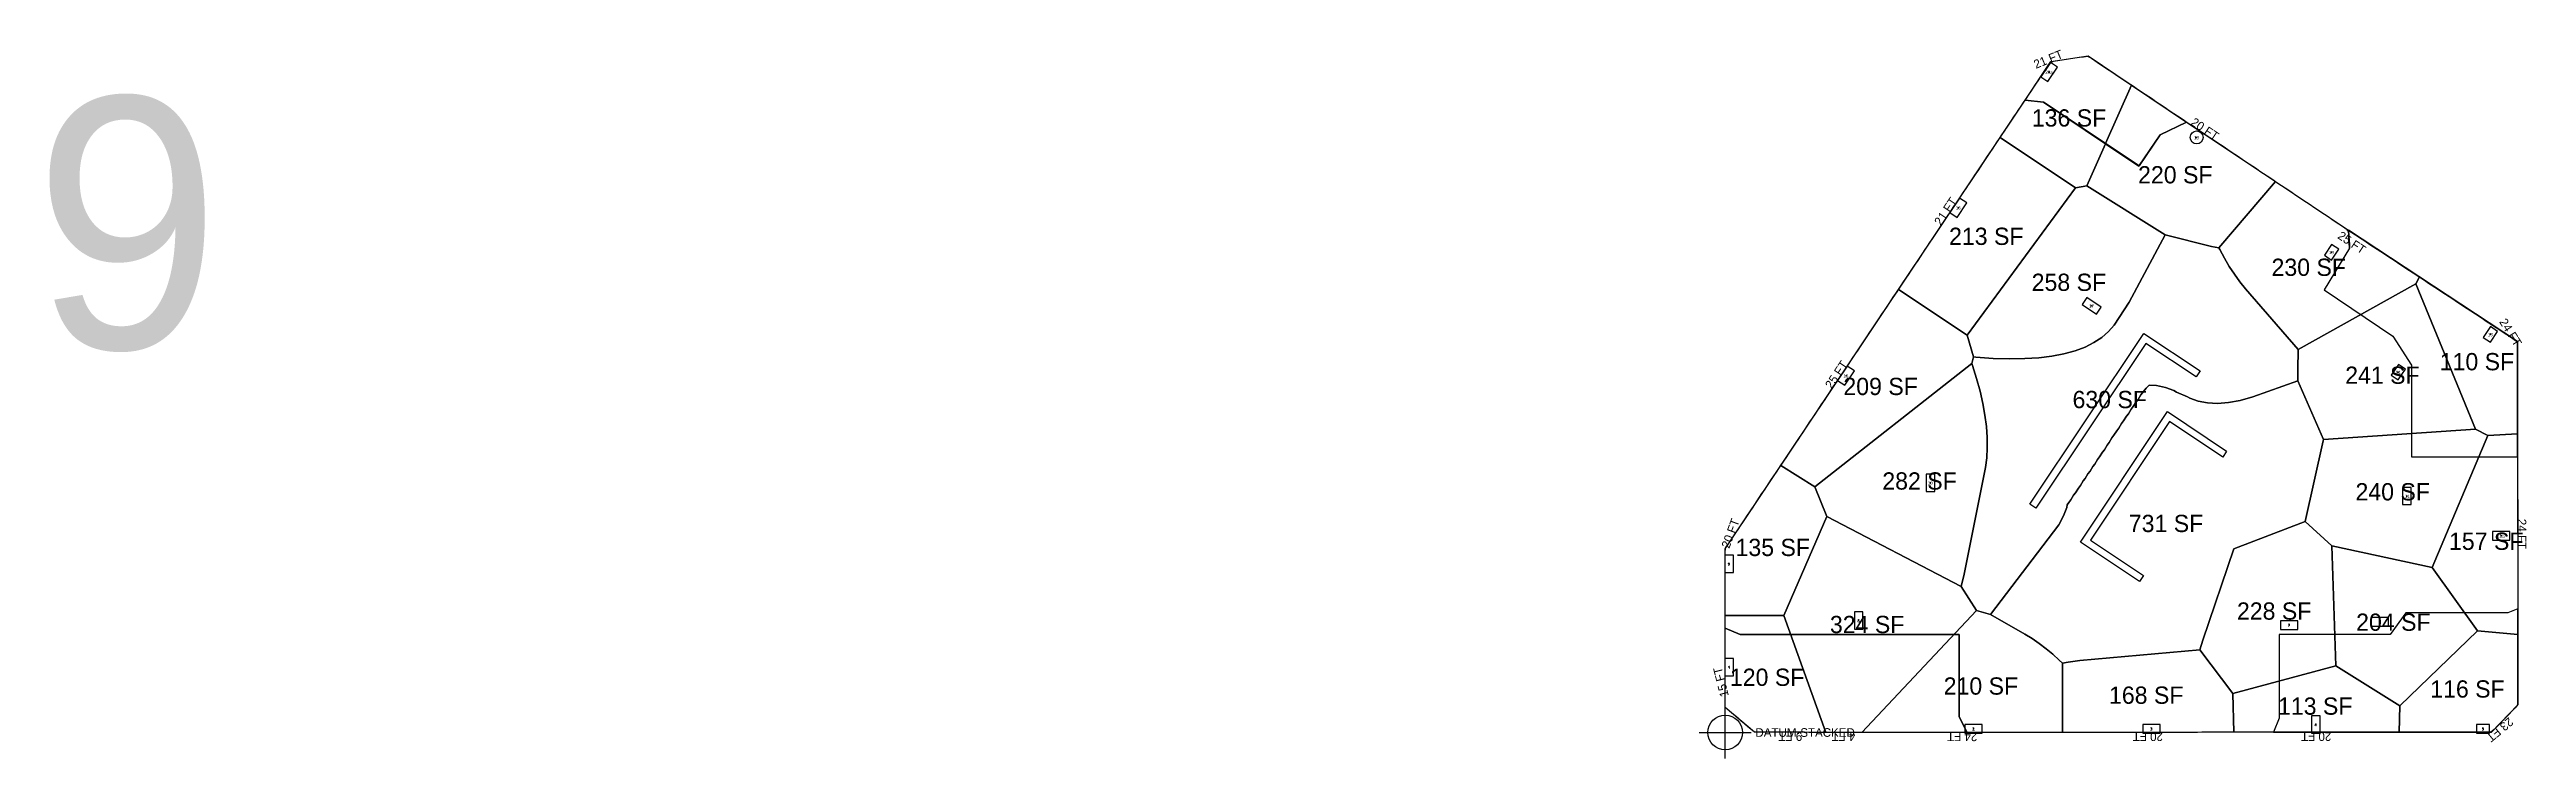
# Model space of a CAD drawing. Header units: metres. Extents: x 12833 to 16306, y 7445 to 23389.
# Drawn here: x 12844 to 16287, y 16451 to 17436 of the extents above; entities that cross this region are included whole.
import ezdxf
from ezdxf.enums import TextEntityAlignment as Align

# ---------------------------------------------------------------- set-up
doc = ezdxf.new("R2010")
doc.units = ezdxf.units.M
for name, color, linetype in [('BOUNDARY', 5, 'Continuous'), ('COLS', 92, 'Continuous'), ('FLOOR NUMBER', 1, 'Continuous'), ('FLOOR_4_AREA_LABELS', 3, 'Continuous'), ('FLOOR_4_BOUNDARY', 5, 'Continuous'), ('FLOOR_4_COLUMNS', 7, 'Continuous'), ('FLOOR_4_DATUM', 4, 'Continuous'), ('FLOOR_4_FASCADE_COLUMNS', 30, 'Continuous'), ('FLOOR_4_LARGE_TRIBUTARY', 6, 'Continuous'), ('FLOOR_4_TRIBUTARY_COL_0', 2, 'Continuous'), ('FLOOR_4_TRIBUTARY_COL_1', 2, 'Continuous'), ('FLOOR_4_TRIBUTARY_COL_10', 2, 'Continuous'), ('FLOOR_4_TRIBUTARY_COL_11', 2, 'Continuous'), ('FLOOR_4_TRIBUTARY_COL_12', 2, 'Continuous'), ('FLOOR_4_TRIBUTARY_COL_13', 2, 'Continuous'), ('FLOOR_4_TRIBUTARY_COL_14', 2, 'Continuous'), ('FLOOR_4_TRIBUTARY_COL_15', 2, 'Continuous'), ('FLOOR_4_TRIBUTARY_COL_16', 2, 'Continuous'), ('FLOOR_4_TRIBUTARY_COL_17', 2, 'Continuous'), ('FLOOR_4_TRIBUTARY_COL_18', 2, 'Continuous'), ('FLOOR_4_TRIBUTARY_COL_19', 2, 'Continuous'), ('FLOOR_4_TRIBUTARY_COL_2', 2, 'Continuous'), ('FLOOR_4_TRIBUTARY_COL_3', 2, 'Continuous'), ('FLOOR_4_TRIBUTARY_COL_4', 2, 'Continuous'), ('FLOOR_4_TRIBUTARY_COL_5', 2, 'Continuous'), ('FLOOR_4_TRIBUTARY_COL_6', 2, 'Continuous'), ('FLOOR_4_TRIBUTARY_COL_7', 2, 'Continuous'), ('FLOOR_4_TRIBUTARY_COL_8', 2, 'Continuous'), ('FLOOR_4_TRIBUTARY_COL_9', 2, 'Continuous'), ('FLOOR_4_WALL_TRIBUTARY_14', 1, 'Continuous'), ('FLOOR_4_WALL_TRIBUTARY_15', 1, 'Continuous'), ('WALL', 4, 'Continuous')]:
    doc.layers.add(name, color=color, linetype=linetype)
doc.layers.add('COLUMN NUMBER', color=6, linetype='Continuous', lineweight=9)

msp = doc.modelspace()

# ---------------------------------------------------------------- texts
at = {"layer": 'COLUMN NUMBER', "char_height": 4.5, "attachment_point": 1}
for s, insert, width in [('20a', (15618.3, 17406.7), 12.877), ('19', (15825, 17315.8), 8.787), ('16', (15493.8, 17218), 8.787), ('18', (16012.5, 17156.2), 8.787), ('17', (15679.1, 17081.8), 8.787), ('13', (16233.4, 17042.2), 8.787), ('15', (15337.7, 16984.7), 8.787), ('14', (16105.3, 16989.6), 8.787), ('10', (15454.9, 16835.8), 8.787), ('11', (16118, 16817.5), 8.787), ('12a', (16246.4, 16762.2), 12.877), ('\\fSegoe UI|b1|i0|c0|p34|;9', (15176.8, 16723.1), 4.393), ('\\fSegoe UI|b1|i0|c0|p34|;8', (15357, 16644.5), 4.393), ('\\fSegoe UI|b1|i0|c0|p34|;7', (15955.4, 16638.2), 4.393), ('\\fSegoe UI|b1|i0|c0|p34|;6', (16081.4, 16642.5), 4.393), ('\\fSegoe UI|b1|i0|c0|p34|;1', (15176.9, 16579.7), 4.393), ('\\fSegoe UI|b1|i0|c0|p34|;2', (15516.7, 16494.2), 4.393), ('\\fSegoe UI|b1|i0|c0|p34|;3', (15764, 16494.2), 4.393), ('\\fSegoe UI|b1|i0|c0|p34|;3', (15764, 16494.2), 4.393), ('\\fSegoe UI|b1|i0|c0|p34|;4', (15992.3, 16500.2), 4.393), ('\\fSegoe UI|b1|i0|c0|p34|;5', (16224.8, 16494.2), 4.393)]:
    msp.add_mtext(s, dxfattribs=dict(at, insert=insert, width=width))
at = {"layer": 'FLOOR NUMBER'}
msp.add_text('9', height=349.2, dxfattribs=at).set_placement((12822.4, 17020.5))
at = {"layer": 'FLOOR_4_AREA_LABELS'}
for s, p in [('136 SF', (15651.3, 17341)), ('220 SF', (15799, 17262)), ('213 SF', (15536.3, 17176.5)), ('230 SF', (15984.5, 17133.5)), ('258 SF', (15651.1, 17112.6)), ('110 SF', (16218.3, 17002.3)), ('209 SF', (15389.4, 16967.9)), ('241 SF', (16086.9, 16983.5)), ('630 SF', (15707.9, 16949.7)), ('282 SF', (15443.5, 16836.5)), ('240 SF', (16101.2, 16821.5)), ('731 SF', (15786.1, 16777.5)), ('135 SF', (15239.5, 16744.2)), ('157 SF', (16231.2, 16752.8)), ('228 SF', (15936.4, 16655.8)), ('324 SF', (15370.7, 16637.1)), ('204 SF', (16102.1, 16640.3)), ('120 SF', (15231.7, 16563.8)), ('210 SF', (15528.8, 16551.6)), ('168 SF', (15758.6, 16538.9)), ('113 SF', (15993.5, 16523.7)), ('116 SF', (16205.1, 16547.5))]:
    msp.add_text(s, height=24, dxfattribs=at).set_placement(p, align=Align.MIDDLE_CENTER)
at = {"layer": 'FLOOR_4_DATUM'}
msp.add_text('DATUM·STACKED', height=12, dxfattribs=at).set_placement((15215.4, 16481))
at = {"layer": 'FLOOR_4_FASCADE_COLUMNS'}
for s, rotation, p in [('21 FT', 22.2716, (15622.4, 17422.6)), ('20 FT', -33.7777, (15840.2, 17325.6)), ('21 FT', 56.2222, (15479.7, 17211.2)), ('25 FT', -33.5771, (16044.4, 17167.8)), ('24 FT', -57.8907, (16265, 17043.1)), ('25 FT', 56.2222, (15328, 16984.3)), ('20 FT', 69.6894, (15180.6, 16763.7)), ('24 FT', -89.9204, (16280.9, 16762.9)), ('15 FT', 104.2143, (15167.5, 16557)), ('23 FT', -140.5185, (16250.3, 16490.8)), ('9 FT', 179.9246, (15264, 16481.3)), ('4 FT', 179.9246, (15337.8, 16481.2)), ('24 FT', 179.9854, (15502.8, 16481)), ('20 FT', -179.9477, (15760.9, 16481.2)), ('20 FT', -179.9871, (15994.9, 16481.3))]:
    msp.add_text(s, height=12, rotation=rotation, dxfattribs=at).set_placement(p, align=Align.MIDDLE_CENTER)

# ---------------------------------------------------------------- linework, layer by layer
at = {"layer": 'BOUNDARY'}
for points in [[(15590.2, 17365.6), (15626.1, 17419.2), (15677.7, 17427.1), (15814.8, 17335.3), (15777.8, 17317.5), (15748.7, 17274.2), (15616, 17362.9)], [(15509.5, 16487), (15498.5, 16508.8), (15498.5, 16623), (15194.3, 16623), (15194.3, 16623), (15173.4, 16632.1), (15173.4, 16742.4), (15590.2, 17365.6), (15616, 17362.9), (15748.4, 17273.9), (15777.8, 17317.5), (15814.8, 17335.3), (16039.6, 17185), (16041.3, 17159.9), (16006.1, 17101.9), (16101.6, 17037.9), (16127.2, 16997.4), (16127.2, 16870), (16261.3, 16870), (16274.7, 16870), (16275.2, 16659), (16261.3, 16653.5), (16119.3, 16653.5), (16097.5, 16623), (15943.5, 16623), (15943.5, 16507.1), (15935.5, 16487.3)], [(16039.6, 17185), (16041.3, 17159.9), (16006.1, 17101.9), (16101.6, 17037.9), (16127.2, 16997.4), (16127.1, 16870), (16274.7, 16870), (16274.7, 17030.1)], [(15173.4, 16632.1), (15194.3, 16623), (15498.5, 16623), (15498.5, 16508.8), (15509.5, 16487), (15214.2, 16487.3), (15173.4, 16521.8)], [(16275.1, 16525.3), (16275.2, 16659), (16261.3, 16653.5), (16119.3, 16653.5), (16097.5, 16623), (15943.5, 16623), (15943.5, 16507.1), (15935.5, 16487.3), (16238.7, 16487.3)]]:
    msp.add_lwpolyline(points, close=True, dxfattribs=at)
at = {"layer": 'COLS'}
for points in [[(15635.4, 17411.5), (15625.4, 17418.1), (15612, 17398.2), (15622, 17391.5)], [(15509.1, 17222.8), (15499.2, 17229.5), (15485.8, 17209.5), (15495.8, 17202.8)], [(16016.2, 17143.5), (16026.2, 17158.5), (16016.2, 17165.2), (16006.2, 17150.2)], [(15689.4, 17068.2), (15696.1, 17078.2), (15676.1, 17091.6), (15669.4, 17081.6)], [(16237.1, 17051.1), (16227.1, 17036.1), (16237, 17029.5), (16247, 17044.4)], [(15353.1, 16989.4), (15343.1, 16996.1), (15329.7, 16976.2), (15339.7, 16969.5)], [(16109, 16976.9), (16119, 16991.8), (16109.1, 16998.5), (16099, 16983.5)], [(15464.6, 16845.9), (15452.6, 16845.9), (15452.6, 16821.9), (15464.6, 16821.9)], [(16114.8, 16803.6), (16126.8, 16803.6), (16126.8, 16827.6), (16114.8, 16827.6)], [(15184.7, 16733.2), (15172.7, 16733.2), (15172.7, 16709.2), (15184.7, 16709.2)], [(16239.8, 16766.3), (16239.8, 16754.3), (16263.8, 16754.3), (16263.8, 16766.3)], [(15352.9, 16630.6), (15364.9, 16630.6), (15364.9, 16654.6), (15352.9, 16654.6)], [(15945.3, 16642.3), (15945.3, 16630.3), (15969.3, 16630.3), (15969.3, 16642.3)], [(16071.3, 16646.6), (16071.3, 16634.6), (16095.3, 16634.6), (16095.3, 16646.6)], [(15184.8, 16589.8), (15172.8, 16589.8), (15172.8, 16565.8), (15184.8, 16565.8)], [(15530.6, 16486.3), (15530.6, 16498.3), (15506.6, 16498.3), (15506.6, 16486.3)], [(15753.9, 16498.3), (15753.9, 16486.3), (15777.9, 16486.3), (15777.9, 16498.3)], [(16000.2, 16510.3), (15988.2, 16510.3), (15988.2, 16486.3), (16000.2, 16486.3)], [(16217.7, 16486.3), (16235.7, 16486.3), (16235.7, 16498.3), (16217.7, 16498.3)]]:
    msp.add_lwpolyline(points, close=True, dxfattribs=at)
msp.add_circle((15828.7, 17313.9), 9, dxfattribs=at)
at = {"layer": 'FLOOR_4_BOUNDARY'}
for points in [[(15214.2, 16487.3), (15173.4, 16521.8), (15173.4, 16632.1), (15173.4, 16742.4), (15590.2, 17365.6), (15626.1, 17419.2), (15677.7, 17427.1), (15814.8, 17335.3), (16039.6, 17185), (16041.3, 17159.9), (16039.6, 17185), (16274.7, 17030.1), (16274.7, 16870), (16275.2, 16659), (16275.1, 16525.3), (16238.7, 16487.3), (15935.5, 16487.3), (15509.5, 16487), (15214.2, 16487.3)], [(15748.7, 17274.2), (15616, 17362.9), (15748.4, 17273.9), (15748.7, 17274.2)]]:
    msp.add_lwpolyline(points, close=True, dxfattribs=at)
at = {"layer": 'FLOOR_4_COLUMNS'}
for p in [(15623.7, 17404.8), (15828.7, 17313.9), (15497.5, 17216.2), (16016.2, 17154.3), (15682.8, 17079.9), (16237.1, 17040.3), (15341.4, 16982.8), (16109, 16987.7), (15458.6, 16833.9), (16120.8, 16815.6), (16251.8, 16760.3), (15178.7, 16721.2), (15358.9, 16642.6), (15957.3, 16636.3), (16083.3, 16640.6), (15178.8, 16577.8), (15518.6, 16492.3), (15765.9, 16492.3), (15994.2, 16498.3), (16226.7, 16492.3)]:
    msp.add_point(p, dxfattribs=at)
at = {"layer": 'FLOOR_4_DATUM'}
for p, q in [((15173.4, 16451), (15173.4, 16523)), ((15137.4, 16487), (15209.4, 16487))]:
    msp.add_line(p, q, dxfattribs=at)
msp.add_circle((15173.4, 16487), 24, dxfattribs=at)
at = {"layer": 'FLOOR_4_FASCADE_COLUMNS'}
for points in [[(15554.8, 17312.6), (15558.1, 17317.6), (15561.5, 17322.6), (15564.8, 17327.6), (15568.1, 17332.5), (15571.5, 17337.5), (15574.8, 17342.5), (15578.1, 17347.5), (15581.5, 17352.5), (15584.8, 17357.5), (15588.1, 17362.5), (15591.5, 17367.5), (15594.8, 17372.4), (15598.1, 17377.4), (15601.5, 17382.4), (15604.8, 17387.4), (15608.2, 17392.4), (15611.5, 17397.4), (15614.8, 17402.4), (15618.2, 17407.4), (15621.5, 17412.3), (15624.8, 17417.3), (15629.8, 17419.8), (15635.7, 17420.7), (15641.7, 17421.6), (15647.6, 17422.5), (15653.5, 17423.4), (15659.5, 17424.3), (15665.4, 17425.2), (15671.3, 17426.1), (15677.2, 17427), (15682.3, 17424), (15687.3, 17420.7), (15692.3, 17417.3), (15697.3, 17414), (15702.2, 17410.6), (15707.2, 17407.3), (15712.2, 17404), (15717.2, 17400.6), (15722.2, 17397.3), (15727.2, 17394), (15732.2, 17390.6), (15737.2, 17387.3)], [(15737.2, 17387.3), (15742.1, 17384), (15747.1, 17380.6), (15752.1, 17377.3), (15757.1, 17373.9), (15762.1, 17370.6), (15767.1, 17367.3), (15772.1, 17363.9), (15777.1, 17360.6), (15782, 17357.3), (15787, 17353.9), (15792, 17350.6), (15797, 17347.3), (15802, 17343.9), (15807, 17340.6), (15812, 17337.3), (15817, 17333.9), (15821.9, 17330.6), (15826.9, 17327.2), (15831.9, 17323.9), (15836.9, 17320.6), (15841.9, 17317.2), (15846.9, 17313.9), (15851.9, 17310.6), (15856.9, 17307.2), (15861.8, 17303.9), (15866.8, 17300.6), (15871.8, 17297.2), (15876.8, 17293.9), (15881.8, 17290.6), (15886.8, 17287.2), (15891.8, 17283.9), (15896.7, 17280.5), (15901.7, 17277.2), (15906.7, 17273.9), (15911.7, 17270.5), (15916.7, 17267.2), (15921.7, 17263.9), (15926.7, 17260.5), (15931.7, 17257.2), (15936.6, 17253.9)], [(15414.7, 17103.1), (15418, 17108.1), (15421.3, 17113.1), (15424.7, 17118.1), (15428, 17123.1), (15431.4, 17128.1), (15434.7, 17133.1), (15438, 17138), (15441.4, 17143), (15444.7, 17148), (15448, 17153), (15451.4, 17158), (15454.7, 17163), (15458, 17168), (15461.4, 17173), (15464.7, 17177.9), (15468, 17182.9), (15471.4, 17187.9), (15474.7, 17192.9), (15478.1, 17197.9), (15481.4, 17202.9), (15484.7, 17207.9), (15488.1, 17212.9), (15491.4, 17217.8), (15494.7, 17222.8), (15498.1, 17227.8), (15501.4, 17232.8), (15504.7, 17237.8), (15508.1, 17242.8), (15511.4, 17247.8), (15514.7, 17252.8), (15518.1, 17257.7), (15521.4, 17262.7), (15524.8, 17267.7), (15528.1, 17272.7), (15531.4, 17277.7), (15534.8, 17282.7), (15538.1, 17287.7), (15541.4, 17292.6), (15544.8, 17297.6), (15548.1, 17302.6), (15551.4, 17307.6), (15554.8, 17312.6)], [(15936.6, 17253.9), (15941.6, 17250.5), (15946.6, 17247.2), (15951.6, 17243.9), (15956.6, 17240.5), (15961.6, 17237.2), (15966.6, 17233.8), (15971.6, 17230.5), (15976.5, 17227.2), (15981.5, 17223.8), (15986.5, 17220.5), (15991.5, 17217.2), (15996.5, 17213.8), (16001.5, 17210.5), (16006.5, 17207.2), (16011.5, 17203.8), (16016.4, 17200.5), (16021.4, 17197.1), (16026.4, 17193.8), (16031.4, 17190.5), (16036.4, 17187.1), (16039.8, 17182.9), (16040.2, 17176.9), (16040.6, 17170.9), (16041, 17164.9), (16041.2, 17160.8), (16040.8, 17166.8), (16040.4, 17172.8), (16040.1, 17178.8), (16039.7, 17184.7), (16044.5, 17181.8), (16049.5, 17178.5), (16054.5, 17175.2), (16059.5, 17171.9), (16064.5, 17168.6), (16069.5, 17165.3), (16074.5, 17162), (16079.5, 17158.7), (16084.6, 17155.4), (16089.6, 17152.1), (16094.6, 17148.8), (16099.6, 17145.5), (16104.6, 17142.2), (16109.6, 17138.9), (16114.6, 17135.6), (16119.6, 17132.3), (16124.6, 17129), (16129.7, 17125.7), (16134.7, 17122.4), (16139.7, 17119.1)], [(16139.7, 17119.1), (16144.7, 17115.8), (16149.7, 17112.5), (16154.7, 17109.2), (16159.7, 17105.9), (16164.7, 17102.6), (16169.7, 17099.3), (16174.8, 17096), (16179.8, 17092.7), (16184.8, 17089.4), (16189.8, 17086.1), (16194.8, 17082.8), (16199.8, 17079.5), (16204.8, 17076.2), (16209.8, 17072.9), (16214.8, 17069.6), (16219.8, 17066.3), (16224.9, 17063), (16229.9, 17059.7), (16234.9, 17056.4), (16239.9, 17053.1), (16244.9, 17049.8), (16249.9, 17046.5), (16254.9, 17043.2), (16259.9, 17039.9), (16264.9, 17036.6), (16270, 17033.3), (16274.7, 17029.9), (16274.7, 17023.9), (16274.7, 17017.9), (16274.7, 17011.9), (16274.7, 17005.9), (16274.7, 16999.9), (16274.7, 16993.9), (16274.7, 16987.9), (16274.7, 16981.9), (16274.7, 16975.9), (16274.7, 16969.9), (16274.7, 16963.9), (16274.7, 16957.9), (16274.7, 16951.9), (16274.7, 16945.9), (16274.7, 16939.9), (16274.7, 16933.9), (16274.7, 16927.9), (16274.7, 16921.9), (16274.7, 16915.9), (16274.7, 16909.9), (16274.7, 16903.9)], [(15251.2, 16858.8), (15254.6, 16863.8), (15257.9, 16868.7), (15261.2, 16873.7), (15264.6, 16878.7), (15267.9, 16883.7), (15271.2, 16888.7), (15274.6, 16893.7), (15277.9, 16898.7), (15281.2, 16903.6), (15284.6, 16908.6), (15287.9, 16913.6), (15291.2, 16918.6), (15294.6, 16923.6), (15297.9, 16928.6), (15301.3, 16933.6), (15304.6, 16938.6), (15307.9, 16943.5), (15311.3, 16948.5), (15314.6, 16953.5), (15317.9, 16958.5), (15321.3, 16963.5), (15324.6, 16968.5), (15327.9, 16973.5), (15331.3, 16978.5), (15334.6, 16983.4), (15337.9, 16988.4), (15341.3, 16993.4), (15344.6, 16998.4), (15348, 17003.4), (15351.3, 17008.4), (15354.6, 17013.4), (15358, 17018.4), (15361.3, 17023.3), (15364.6, 17028.3), (15368, 17033.3), (15371.3, 17038.3), (15374.6, 17043.3), (15378, 17048.3), (15381.3, 17053.3), (15384.7, 17058.3), (15388, 17063.2), (15391.3, 17068.2), (15394.7, 17073.2), (15398, 17078.2), (15401.3, 17083.2), (15404.7, 17088.2), (15408, 17093.2), (15411.3, 17098.1), (15414.7, 17103.1)], [(16274.7, 16903.9), (16274.7, 16897.9), (16274.7, 16891.9), (16274.7, 16885.9), (16274.7, 16879.9), (16274.7, 16873.9), (16274.7, 16867.9), (16274.8, 16861.9), (16274.8, 16855.9), (16274.8, 16849.9), (16274.8, 16843.9), (16274.8, 16837.9), (16274.8, 16831.9), (16274.8, 16825.9), (16274.8, 16819.9), (16274.8, 16813.9), (16274.9, 16807.9), (16274.9, 16801.9), (16274.9, 16795.9), (16274.9, 16789.9), (16274.9, 16783.9), (16274.9, 16777.9), (16274.9, 16771.9), (16274.9, 16765.9), (16275, 16759.9), (16275, 16753.9), (16275, 16747.9), (16275, 16741.9), (16275, 16735.9), (16275, 16729.9), (16275, 16723.9), (16275, 16717.9), (16275, 16711.9), (16275.1, 16705.9), (16275.1, 16699.9), (16275.1, 16693.9), (16275.1, 16687.9), (16275.1, 16681.9), (16275.1, 16675.9), (16275.1, 16669.9), (16275.1, 16663.9), (16275.2, 16657.9), (16275.1, 16651.9), (16275.1, 16645.9), (16275.1, 16639.9), (16275.1, 16633.9), (16275.1, 16627.9), (16275.1, 16621.9)], [(15173.4, 16648.4), (15173.4, 16654.4), (15173.4, 16660.4), (15173.4, 16666.4), (15173.4, 16672.4), (15173.4, 16678.4), (15173.4, 16684.4), (15173.4, 16690.4), (15173.4, 16696.4), (15173.4, 16702.4), (15173.4, 16708.4), (15173.4, 16714.4), (15173.4, 16720.4), (15173.4, 16726.4), (15173.4, 16732.4), (15173.4, 16738.4), (15174.5, 16744.1), (15177.8, 16749), (15181.2, 16754), (15184.5, 16759), (15187.8, 16764), (15191.2, 16769), (15194.5, 16774), (15197.8, 16779), (15201.2, 16784), (15204.5, 16788.9), (15207.9, 16793.9), (15211.2, 16798.9), (15214.5, 16803.9), (15217.9, 16808.9), (15221.2, 16813.9), (15224.5, 16818.9), (15227.9, 16823.9), (15231.2, 16828.8), (15234.5, 16833.8), (15237.9, 16838.8), (15241.2, 16843.8), (15244.5, 16848.8), (15247.9, 16853.8), (15251.2, 16858.8)], [(15214.2, 16487.3), (15209.6, 16491.2), (15205, 16495.1), (15200.4, 16499), (15195.8, 16502.8), (15191.2, 16506.7), (15186.7, 16510.6), (15182.1, 16514.4), (15177.5, 16518.3), (15173.4, 16522.4), (15173.4, 16528.4), (15173.4, 16534.4), (15173.4, 16540.4), (15173.4, 16546.4), (15173.4, 16552.4), (15173.4, 16558.4), (15173.4, 16564.4), (15173.4, 16570.4), (15173.4, 16576.4), (15173.4, 16582.4), (15173.4, 16588.4), (15173.4, 16594.4), (15173.4, 16600.4), (15173.4, 16606.4), (15173.4, 16612.4), (15173.4, 16618.4), (15173.4, 16624.4), (15173.4, 16630.4), (15173.4, 16636.4), (15173.4, 16642.4), (15173.4, 16648.4)], [(16275.1, 16621.9), (16275.1, 16615.9), (16275.1, 16609.9), (16275.1, 16603.9), (16275.1, 16597.9), (16275.1, 16591.9), (16275.1, 16585.9), (16275.1, 16579.9), (16275.1, 16573.9), (16275.1, 16567.9), (16275.1, 16561.9), (16275.1, 16555.9), (16275.1, 16549.9), (16275.1, 16543.9), (16275.1, 16537.9), (16275.1, 16531.9), (16275.1, 16525.9), (16271.3, 16521.4), (16267.2, 16517), (16263, 16512.7), (16258.9, 16508.4), (16254.7, 16504), (16250.6, 16499.7), (16246.4, 16495.4), (16242.3, 16491), (16237.8, 16487.3), (16231.8, 16487.3), (16225.8, 16487.3), (16219.8, 16487.3), (16213.8, 16487.3), (16207.8, 16487.3), (16201.8, 16487.3), (16195.8, 16487.3), (16189.8, 16487.3), (16183.8, 16487.3), (16177.8, 16487.3), (16171.8, 16487.3), (16165.8, 16487.3), (16159.8, 16487.3), (16153.8, 16487.3), (16147.8, 16487.3), (16141.8, 16487.3), (16135.8, 16487.3), (16129.8, 16487.3), (16123.8, 16487.3), (16117.8, 16487.3), (16111.8, 16487.3)], [(15313.8, 16487.2), (15307.8, 16487.2), (15301.8, 16487.2), (15295.8, 16487.2), (15289.8, 16487.2), (15283.8, 16487.3), (15277.8, 16487.3), (15271.8, 16487.3), (15265.9, 16487.3), (15259.9, 16487.3), (15253.9, 16487.3), (15247.9, 16487.3), (15241.9, 16487.3), (15235.9, 16487.3), (15229.9, 16487.3), (15223.9, 16487.3), (15217.9, 16487.3), (15214.2, 16487.3)], [(15361.8, 16487.2), (15355.8, 16487.2), (15349.8, 16487.2), (15343.8, 16487.2), (15337.8, 16487.2), (15331.8, 16487.2), (15325.8, 16487.2), (15319.8, 16487.2), (15313.8, 16487.2)], [(15643.8, 16487.1), (15637.8, 16487.1), (15631.8, 16487.1), (15625.8, 16487.1), (15619.8, 16487.1), (15613.8, 16487.1), (15607.8, 16487), (15601.8, 16487), (15595.8, 16487), (15589.8, 16487), (15583.8, 16487), (15577.8, 16487), (15571.8, 16487), (15565.8, 16487), (15559.8, 16487), (15553.8, 16487), (15547.8, 16487), (15541.8, 16487), (15535.8, 16487), (15529.8, 16487), (15523.8, 16487), (15517.8, 16487), (15511.8, 16487), (15505.8, 16487), (15499.8, 16487), (15493.8, 16487), (15487.8, 16487), (15481.8, 16487), (15475.8, 16487), (15469.8, 16487), (15463.8, 16487), (15457.8, 16487), (15451.8, 16487), (15445.8, 16487), (15439.8, 16487), (15433.8, 16487.1), (15427.8, 16487.1), (15421.8, 16487.1), (15415.8, 16487.1), (15409.8, 16487.1), (15403.8, 16487.1), (15397.8, 16487.1), (15391.8, 16487.1), (15385.8, 16487.1), (15379.8, 16487.1), (15373.8, 16487.1), (15367.8, 16487.1), (15361.8, 16487.2)], [(15877.8, 16487.3), (15871.8, 16487.3), (15865.8, 16487.3), (15859.8, 16487.3), (15853.8, 16487.3), (15847.8, 16487.3), (15841.8, 16487.3), (15835.8, 16487.3), (15829.8, 16487.2), (15823.8, 16487.2), (15817.8, 16487.2), (15811.8, 16487.2), (15805.8, 16487.2), (15799.8, 16487.2), (15793.8, 16487.2), (15787.8, 16487.2), (15781.8, 16487.2), (15775.8, 16487.2), (15769.8, 16487.2), (15763.8, 16487.2), (15757.8, 16487.2), (15751.8, 16487.2), (15745.8, 16487.2), (15739.8, 16487.2), (15733.8, 16487.2), (15727.8, 16487.2), (15721.8, 16487.2), (15715.8, 16487.1), (15709.8, 16487.1), (15703.8, 16487.1), (15697.8, 16487.1), (15691.8, 16487.1), (15685.8, 16487.1), (15679.8, 16487.1), (15673.8, 16487.1), (15667.8, 16487.1), (15661.8, 16487.1), (15655.8, 16487.1), (15649.8, 16487.1), (15643.8, 16487.1)], [(16111.8, 16487.3), (16105.8, 16487.3), (16099.8, 16487.3), (16093.8, 16487.3), (16087.8, 16487.3), (16081.8, 16487.3), (16075.8, 16487.3), (16069.8, 16487.3), (16063.8, 16487.3), (16057.8, 16487.3), (16051.8, 16487.3), (16045.8, 16487.3), (16039.8, 16487.3), (16033.8, 16487.3), (16027.8, 16487.3), (16021.8, 16487.3), (16015.8, 16487.3), (16009.8, 16487.3), (16003.8, 16487.3), (15997.8, 16487.3), (15991.8, 16487.3), (15985.8, 16487.3), (15979.8, 16487.3), (15973.8, 16487.3), (15967.8, 16487.3), (15961.8, 16487.3), (15955.8, 16487.3), (15949.8, 16487.3), (15943.8, 16487.3), (15937.8, 16487.3), (15931.8, 16487.3), (15925.8, 16487.3), (15919.8, 16487.3), (15913.8, 16487.3), (15907.8, 16487.3), (15901.8, 16487.3), (15895.8, 16487.3), (15889.8, 16487.3), (15883.8, 16487.3), (15877.8, 16487.3)]]:
    msp.add_lwpolyline(points, dxfattribs=at)
at = {"layer": 'FLOOR_4_LARGE_TRIBUTARY'}
for points in [[(15702.2, 17305.3), (15616, 17362.9), (15702.1, 17305), (15676.1, 17246.5), (15660.5, 17243.7), (15555.6, 17313.8), (15590.2, 17365.6), (15626.1, 17419.2), (15677.7, 17427.1), (15738.3, 17386.6), (15702.2, 17305.3)], [(15859.6, 17160.3), (15849.3, 17162.4), (15785, 17178.7), (15676.1, 17246.5), (15702.1, 17305), (15748.4, 17273.9), (15748.7, 17274.2), (15702.2, 17305.3), (15738.3, 17386.6), (15814.8, 17335.3), (15938.3, 17252.8), (15859.6, 17160.3)], [(15660.5, 17243.7), (15509.9, 17039), (15414.5, 17102.8), (15555.6, 17313.8), (15660.5, 17243.7)], [(15859.6, 17160.3), (15938.3, 17252.8), (16039.6, 17185), (16041.3, 17159.9), (16039.6, 17185), (16138.3, 17120), (16133.4, 17110.5), (15969.6, 17019.2), (15896.5, 17103.5), (15888.7, 17113.4), (15881.2, 17123.8), (15874, 17134.7), (15867.2, 17146.1), (15860.8, 17158), (15859.6, 17160.3)], [(15518.5, 17008.9), (15509.9, 17039), (15660.5, 17243.7), (15676.1, 17246.5), (15785, 17178.7), (15734.9, 17085.1), (15714.2, 17053.1), (15706.2, 17044.1), (15696.7, 17035.9), (15685.8, 17028.8), (15673.5, 17022.6), (15659.6, 17017.5), (15644.3, 17013.2), (15627.6, 17010), (15609.3, 17007.8), (15589.7, 17006.5), (15568.5, 17006.2), (15545.9, 17006.9), (15521.8, 17008.6), (15518.5, 17008.9)], [(15542.3, 16651.1), (15522.7, 16656.6), (15501.6, 16689.8), (15505.7, 16706.8), (15535.3, 16855.2), (15537, 16868.5), (15537.7, 16882.5), (15537.5, 16897), (15536.4, 16912.2), (15534.4, 16928), (15531.5, 16944.4), (15527.6, 16961.4), (15522.9, 16979), (15517.2, 16997.2), (15516.3, 16999.8), (15518.5, 17008.9), (15521.8, 17008.6), (15545.9, 17006.9), (15568.5, 17006.2), (15589.7, 17006.5), (15609.3, 17007.8), (15627.6, 17010), (15644.3, 17013.2), (15659.6, 17017.5), (15673.5, 17022.6), (15685.8, 17028.8), (15696.7, 17035.9), (15706.2, 17044.1), (15714.2, 17053.1), (15734.9, 17085.1), (15785, 17178.7), (15849.3, 17162.4), (15859.6, 17160.3), (15860.8, 17158), (15867.2, 17146.1), (15874, 17134.7), (15881.2, 17123.8), (15888.7, 17113.4), (15896.5, 17103.5), (15969.6, 17019.2), (15969.2, 16991), (15969.4, 16975.5), (15907, 16953.4), (15889.3, 16948.5), (15872.8, 16945.4), (15857.6, 16944.2), (15843.6, 16944.9), (15830.8, 16947.4), (15819.3, 16951.7), (15816.1, 16953.6), (15800.9, 16959.9), (15797.1, 16962.2), (15785.6, 16966.6), (15772.8, 16969.1), (15762.6, 16969.6), (15758.6, 16965.7), (15751, 16956.3), (15747.2, 16949.9), (15744.4, 16946.3), (15740.5, 16939.9), (15737.7, 16936.4), (15733.8, 16929.9), (15731, 16926.4), (15727.2, 16919.9), (15724.3, 16916.4), (15720.5, 16910), (15717.7, 16906.4), (15713.8, 16900), (15711, 16896.5), (15707.2, 16890), (15704.3, 16886.5), (15700.5, 16880), (15697.7, 16876.5), (15693.8, 16870.1), (15691, 16866.5), (15687.1, 16860.1), (15684.3, 16856.6), (15680.5, 16850.1), (15677.6, 16846.6), (15673.8, 16840.1), (15671, 16836.6), (15667.1, 16830.2), (15664.3, 16826.6), (15660.5, 16820.2), (15657.6, 16816.7), (15653.8, 16810.2), (15651, 16806.7), (15648.9, 16803.2), (15648.1, 16799.6), (15643.8, 16788), (15636.9, 16775.6), (15542.3, 16651.1)], [(16233.4, 16899.7), (16216.4, 16908.5), (16133.4, 17110.5), (16138.3, 17120), (16274.7, 17030.1), (16274.7, 16901.9), (16233.4, 16899.7)], [(15509.9, 17039), (15518.5, 17008.9), (15516.3, 16999.8), (15298.2, 16828.2), (15250.6, 16857.8), (15414.5, 17102.8), (15509.9, 17039)], [(15969.6, 17019.2), (16133.4, 17110.5), (16216.4, 16908.5), (16005.1, 16894.1), (15969.4, 16975.5), (15969.2, 16991), (15969.6, 17019.2)], [(15298.2, 16828.2), (15516.3, 16999.8), (15517.2, 16997.2), (15522.9, 16979), (15527.6, 16961.4), (15531.5, 16944.4), (15534.4, 16928), (15536.4, 16912.2), (15537.5, 16897), (15537.7, 16882.5), (15537, 16868.5), (15535.3, 16855.2), (15505.7, 16706.8), (15501.6, 16689.8), (15314.7, 16787.2), (15298.2, 16828.2)], [(15628.7, 16595.7), (15619.4, 16603.4), (15609.7, 16610.6), (15599.9, 16617.4), (15589.7, 16623.8), (15542.3, 16651.1), (15636.9, 16775.6), (15643.8, 16788), (15648.1, 16799.6), (15648.9, 16803.2), (15651, 16806.7), (15653.8, 16810.2), (15657.6, 16816.7), (15660.5, 16820.2), (15664.3, 16826.6), (15667.1, 16830.2), (15671, 16836.6), (15673.8, 16840.1), (15677.6, 16846.6), (15680.5, 16850.1), (15684.3, 16856.6), (15687.1, 16860.1), (15691, 16866.5), (15693.8, 16870.1), (15697.7, 16876.5), (15700.5, 16880), (15704.3, 16886.5), (15707.2, 16890), (15711, 16896.5), (15713.8, 16900), (15717.7, 16906.4), (15720.5, 16910), (15724.3, 16916.4), (15727.2, 16919.9), (15731, 16926.4), (15733.8, 16929.9), (15737.7, 16936.4), (15740.5, 16939.9), (15744.4, 16946.3), (15747.2, 16949.9), (15751, 16956.3), (15758.6, 16965.7), (15762.6, 16969.6), (15772.8, 16969.1), (15785.6, 16966.6), (15797.1, 16962.2), (15800.9, 16959.9), (15816.1, 16953.6), (15819.3, 16951.7), (15830.8, 16947.4), (15843.6, 16944.9), (15857.6, 16944.2), (15872.8, 16945.4), (15889.3, 16948.5), (15907, 16953.4), (15969.4, 16975.5), (16005.1, 16894.1), (16004.7, 16892.4), (15979.5, 16780.3), (15880.3, 16742.3), (15837.2, 16615.2), (15833.3, 16601.9), (15666.2, 16587), (15650.3, 16584.9), (15642.2, 16583.5), (15637.8, 16587.7), (15628.7, 16595.7)], [(16005.1, 16894.1), (16216.4, 16908.5), (16233.4, 16899.7), (16156.2, 16716.5), (16016.6, 16746.4), (15979.5, 16780.3), (16004.7, 16892.4), (16005.1, 16894.1)], [(16218.9, 16628.2), (16156.2, 16716.5), (16233.4, 16899.7), (16274.7, 16901.9), (16274.7, 16870), (16275.2, 16659), (16275.1, 16623), (16218.9, 16628.2)], [(15298.2, 16828.2), (15314.7, 16787.2), (15254.7, 16649.5), (15173.4, 16649.5), (15173.4, 16742.4), (15250.6, 16857.8), (15298.2, 16828.2)], [(15314.7, 16787.2), (15501.6, 16689.8), (15522.7, 16656.6), (15363.2, 16487.1), (15313.1, 16487.2), (15254.7, 16649.5), (15314.7, 16787.2)], [(15837.2, 16615.2), (15880.3, 16742.3), (15979.5, 16780.3), (16016.6, 16746.4), (16022.3, 16579.7), (15878.8, 16541.4), (15833.3, 16601.9), (15837.2, 16615.2)], [(16016.6, 16746.4), (16156.2, 16716.5), (16218.9, 16628.2), (16111.2, 16524), (16022.3, 16579.7), (16016.6, 16746.4)], [(15254.7, 16649.5), (15313.1, 16487.2), (15214.2, 16487.3), (15173.4, 16521.8), (15173.4, 16632.1), (15173.4, 16649.5), (15254.7, 16649.5)], [(15522.7, 16656.6), (15542.3, 16651.1), (15589.7, 16623.8), (15599.9, 16617.4), (15609.7, 16610.6), (15619.4, 16603.4), (15628.7, 16595.7), (15637.8, 16587.7), (15642.2, 16583.5), (15642.2, 16487.1), (15509.5, 16487), (15363.2, 16487.1), (15522.7, 16656.6)], [(15642.2, 16583.5), (15650.3, 16584.9), (15666.2, 16587), (15833.3, 16601.9), (15878.8, 16541.4), (15880.3, 16487.3), (15642.2, 16487.1), (15642.2, 16583.5)], [(16111.2, 16524), (16218.9, 16628.2), (16275.1, 16623), (16275.1, 16525.3), (16238.7, 16487.3), (16110.2, 16487.3), (16111.2, 16524)], [(15878.8, 16541.4), (16022.3, 16579.7), (16111.2, 16524), (16110.2, 16487.3), (15935.5, 16487.3), (15880.3, 16487.3), (15878.8, 16541.4)]]:
    msp.add_lwpolyline(points, close=True, dxfattribs=at)
at = {"layer": 'FLOOR_4_TRIBUTARY_COL_0'}
msp.add_lwpolyline([(15878.8, 16541.4), (16022.3, 16579.7), (16111.2, 16524), (16110.2, 16487.3), (15935.5, 16487.3), (15880.3, 16487.3), (15878.8, 16541.4)], close=True, dxfattribs=at)
at = {"layer": 'FLOOR_4_TRIBUTARY_COL_1'}
msp.add_lwpolyline([(15522.7, 16656.6), (15542.3, 16651.1), (15589.7, 16623.8), (15599.9, 16617.4), (15609.7, 16610.6), (15619.4, 16603.4), (15628.7, 16595.7), (15637.8, 16587.7), (15642.2, 16583.5), (15642.2, 16487.1), (15509.5, 16487), (15363.2, 16487.1), (15522.7, 16656.6)], close=True, dxfattribs=at)
at = {"layer": 'FLOOR_4_TRIBUTARY_COL_10'}
msp.add_lwpolyline([(16016.6, 16746.4), (16156.2, 16716.5), (16218.9, 16628.2), (16111.2, 16524), (16022.3, 16579.7), (16016.6, 16746.4)], close=True, dxfattribs=at)
at = {"layer": 'FLOOR_4_TRIBUTARY_COL_11'}
msp.add_lwpolyline([(16218.9, 16628.2), (16156.2, 16716.5), (16233.4, 16899.7), (16274.7, 16901.9), (16274.7, 16870), (16275.2, 16659), (16275.1, 16623), (16218.9, 16628.2)], close=True, dxfattribs=at)
at = {"layer": 'FLOOR_4_TRIBUTARY_COL_12'}
msp.add_lwpolyline([(15642.2, 16583.5), (15650.3, 16584.9), (15666.2, 16587), (15833.3, 16601.9), (15878.8, 16541.4), (15880.3, 16487.3), (15642.2, 16487.1), (15642.2, 16583.5)], close=True, dxfattribs=at)
at = {"layer": 'FLOOR_4_TRIBUTARY_COL_13'}
msp.add_lwpolyline([(15837.2, 16615.2), (15880.3, 16742.3), (15979.5, 16780.3), (16016.6, 16746.4), (16022.3, 16579.7), (15878.8, 16541.4), (15833.3, 16601.9), (15837.2, 16615.2)], close=True, dxfattribs=at)
at = {"layer": 'FLOOR_4_TRIBUTARY_COL_14'}
msp.add_lwpolyline([(15314.7, 16787.2), (15501.6, 16689.8), (15522.7, 16656.6), (15363.2, 16487.1), (15313.1, 16487.2), (15254.7, 16649.5), (15314.7, 16787.2)], close=True, dxfattribs=at)
at = {"layer": 'FLOOR_4_TRIBUTARY_COL_15'}
msp.add_lwpolyline([(16005.1, 16894.1), (16216.4, 16908.5), (16233.4, 16899.7), (16156.2, 16716.5), (16016.6, 16746.4), (15979.5, 16780.3), (16004.7, 16892.4), (16005.1, 16894.1)], close=True, dxfattribs=at)
at = {"layer": 'FLOOR_4_TRIBUTARY_COL_16'}
msp.add_lwpolyline([(15969.6, 17019.2), (16133.4, 17110.5), (16216.4, 16908.5), (16005.1, 16894.1), (15969.4, 16975.5), (15969.2, 16991), (15969.6, 17019.2)], close=True, dxfattribs=at)
at = {"layer": 'FLOOR_4_TRIBUTARY_COL_17'}
msp.add_lwpolyline([(15518.5, 17008.9), (15509.9, 17039), (15660.5, 17243.7), (15676.1, 17246.5), (15785, 17178.7), (15734.9, 17085.1), (15714.2, 17053.1), (15706.2, 17044.1), (15696.7, 17035.9), (15685.8, 17028.8), (15673.5, 17022.6), (15659.6, 17017.5), (15644.3, 17013.2), (15627.6, 17010), (15609.3, 17007.8), (15589.7, 17006.5), (15568.5, 17006.2), (15545.9, 17006.9), (15521.8, 17008.6), (15518.5, 17008.9)], close=True, dxfattribs=at)
at = {"layer": 'FLOOR_4_TRIBUTARY_COL_18'}
msp.add_lwpolyline([(15859.6, 17160.3), (15938.3, 17252.8), (16039.6, 17185), (16041.3, 17159.9), (16039.6, 17185), (16138.3, 17120), (16133.4, 17110.5), (15969.6, 17019.2), (15896.5, 17103.5), (15888.7, 17113.4), (15881.2, 17123.8), (15874, 17134.7), (15867.2, 17146.1), (15860.8, 17158), (15859.6, 17160.3)], close=True, dxfattribs=at)
at = {"layer": 'FLOOR_4_TRIBUTARY_COL_19'}
msp.add_lwpolyline([(15859.6, 17160.3), (15849.3, 17162.4), (15785, 17178.7), (15676.1, 17246.5), (15702.1, 17305), (15748.4, 17273.9), (15748.7, 17274.2), (15702.2, 17305.3), (15738.3, 17386.6), (15814.8, 17335.3), (15938.3, 17252.8), (15859.6, 17160.3)], close=True, dxfattribs=at)
at = {"layer": 'FLOOR_4_TRIBUTARY_COL_2'}
msp.add_lwpolyline([(15254.7, 16649.5), (15313.1, 16487.2), (15214.2, 16487.3), (15173.4, 16521.8), (15173.4, 16632.1), (15173.4, 16649.5), (15254.7, 16649.5)], close=True, dxfattribs=at)
at = {"layer": 'FLOOR_4_TRIBUTARY_COL_3'}
msp.add_lwpolyline([(16111.2, 16524), (16218.9, 16628.2), (16275.1, 16623), (16275.1, 16525.3), (16238.7, 16487.3), (16110.2, 16487.3), (16111.2, 16524)], close=True, dxfattribs=at)
at = {"layer": 'FLOOR_4_TRIBUTARY_COL_4'}
msp.add_lwpolyline([(15298.2, 16828.2), (15314.7, 16787.2), (15254.7, 16649.5), (15173.4, 16649.5), (15173.4, 16742.4), (15250.6, 16857.8), (15298.2, 16828.2)], close=True, dxfattribs=at)
at = {"layer": 'FLOOR_4_TRIBUTARY_COL_5'}
msp.add_lwpolyline([(15509.9, 17039), (15518.5, 17008.9), (15516.3, 16999.8), (15298.2, 16828.2), (15250.6, 16857.8), (15414.5, 17102.8), (15509.9, 17039)], close=True, dxfattribs=at)
at = {"layer": 'FLOOR_4_TRIBUTARY_COL_6'}
msp.add_lwpolyline([(15660.5, 17243.7), (15509.9, 17039), (15414.5, 17102.8), (15555.6, 17313.8), (15660.5, 17243.7)], close=True, dxfattribs=at)
at = {"layer": 'FLOOR_4_TRIBUTARY_COL_7'}
msp.add_lwpolyline([(15702.2, 17305.3), (15616, 17362.9), (15702.1, 17305), (15676.1, 17246.5), (15660.5, 17243.7), (15555.6, 17313.8), (15590.2, 17365.6), (15626.1, 17419.2), (15677.7, 17427.1), (15738.3, 17386.6), (15702.2, 17305.3)], close=True, dxfattribs=at)
at = {"layer": 'FLOOR_4_TRIBUTARY_COL_8'}
msp.add_lwpolyline([(15298.2, 16828.2), (15516.3, 16999.8), (15517.2, 16997.2), (15522.9, 16979), (15527.6, 16961.4), (15531.5, 16944.4), (15534.4, 16928), (15536.4, 16912.2), (15537.5, 16897), (15537.7, 16882.5), (15537, 16868.5), (15535.3, 16855.2), (15505.7, 16706.8), (15501.6, 16689.8), (15314.7, 16787.2), (15298.2, 16828.2)], close=True, dxfattribs=at)
at = {"layer": 'FLOOR_4_TRIBUTARY_COL_9'}
msp.add_lwpolyline([(16233.4, 16899.7), (16216.4, 16908.5), (16133.4, 17110.5), (16138.3, 17120), (16274.7, 17030.1), (16274.7, 16901.9), (16233.4, 16899.7)], close=True, dxfattribs=at)
at = {"layer": 'FLOOR_4_WALL_TRIBUTARY_14'}
msp.add_lwpolyline([(15628.7, 16595.7), (15619.4, 16603.4), (15609.7, 16610.6), (15599.9, 16617.4), (15589.7, 16623.8), (15542.3, 16651.1), (15636.9, 16775.6), (15643.8, 16788), (15648.1, 16799.6), (15648.9, 16803.2), (15651, 16806.7), (15653.8, 16810.2), (15657.6, 16816.7), (15660.5, 16820.2), (15664.3, 16826.6), (15667.1, 16830.2), (15671, 16836.6), (15673.8, 16840.1), (15677.6, 16846.6), (15680.5, 16850.1), (15684.3, 16856.6), (15687.1, 16860.1), (15691, 16866.5), (15693.8, 16870.1), (15697.7, 16876.5), (15700.5, 16880), (15704.3, 16886.5), (15707.2, 16890), (15711, 16896.5), (15713.8, 16900), (15717.7, 16906.4), (15720.5, 16910), (15724.3, 16916.4), (15727.2, 16919.9), (15731, 16926.4), (15733.8, 16929.9), (15737.7, 16936.4), (15740.5, 16939.9), (15744.4, 16946.3), (15747.2, 16949.9), (15751, 16956.3), (15758.6, 16965.7), (15762.6, 16969.6), (15772.8, 16969.1), (15785.6, 16966.6), (15797.1, 16962.2), (15800.9, 16959.9), (15816.1, 16953.6), (15819.3, 16951.7), (15830.8, 16947.4), (15843.6, 16944.9), (15857.6, 16944.2), (15872.8, 16945.4), (15889.3, 16948.5), (15907, 16953.4), (15969.4, 16975.5), (16005.1, 16894.1), (16004.7, 16892.4), (15979.5, 16780.3), (15880.3, 16742.3), (15837.2, 16615.2), (15833.3, 16601.9), (15666.2, 16587), (15650.3, 16584.9), (15642.2, 16583.5), (15637.8, 16587.7), (15628.7, 16595.7)], close=True, dxfattribs=at)
at = {"layer": 'FLOOR_4_WALL_TRIBUTARY_15'}
msp.add_lwpolyline([(15542.3, 16651.1), (15522.7, 16656.6), (15501.6, 16689.8), (15505.7, 16706.8), (15535.3, 16855.2), (15537, 16868.5), (15537.7, 16882.5), (15537.5, 16897), (15536.4, 16912.2), (15534.4, 16928), (15531.5, 16944.4), (15527.6, 16961.4), (15522.9, 16979), (15517.2, 16997.2), (15516.3, 16999.8), (15518.5, 17008.9), (15521.8, 17008.6), (15545.9, 17006.9), (15568.5, 17006.2), (15589.7, 17006.5), (15609.3, 17007.8), (15627.6, 17010), (15644.3, 17013.2), (15659.6, 17017.5), (15673.5, 17022.6), (15685.8, 17028.8), (15696.7, 17035.9), (15706.2, 17044.1), (15714.2, 17053.1), (15734.9, 17085.1), (15785, 17178.7), (15849.3, 17162.4), (15859.6, 17160.3), (15860.8, 17158), (15867.2, 17146.1), (15874, 17134.7), (15881.2, 17123.8), (15888.7, 17113.4), (15896.5, 17103.5), (15969.6, 17019.2), (15969.2, 16991), (15969.4, 16975.5), (15907, 16953.4), (15889.3, 16948.5), (15872.8, 16945.4), (15857.6, 16944.2), (15843.6, 16944.9), (15830.8, 16947.4), (15819.3, 16951.7), (15816.1, 16953.6), (15800.9, 16959.9), (15797.1, 16962.2), (15785.6, 16966.6), (15772.8, 16969.1), (15762.6, 16969.6), (15758.6, 16965.7), (15751, 16956.3), (15747.2, 16949.9), (15744.4, 16946.3), (15740.5, 16939.9), (15737.7, 16936.4), (15733.8, 16929.9), (15731, 16926.4), (15727.2, 16919.9), (15724.3, 16916.4), (15720.5, 16910), (15717.7, 16906.4), (15713.8, 16900), (15711, 16896.5), (15707.2, 16890), (15704.3, 16886.5), (15700.5, 16880), (15697.7, 16876.5), (15693.8, 16870.1), (15691, 16866.5), (15687.1, 16860.1), (15684.3, 16856.6), (15680.5, 16850.1), (15677.6, 16846.6), (15673.8, 16840.1), (15671, 16836.6), (15667.1, 16830.2), (15664.3, 16826.6), (15660.5, 16820.2), (15657.6, 16816.7), (15653.8, 16810.2), (15651, 16806.7), (15648.9, 16803.2), (15648.1, 16799.6), (15643.8, 16788), (15636.9, 16775.6), (15542.3, 16651.1)], close=True, dxfattribs=at)
at = {"layer": 'WALL'}
for points in [[(15605.2, 16798.8), (15596.9, 16804.4), (15755.5, 17041.5), (15833.4, 16989.4), (15827.8, 16981.1), (15758.2, 17027.6)], [(15754.8, 16705.1), (15749.2, 16696.8), (15667.1, 16751.7), (15782.8, 16924.6), (15788.3, 16932.9), (15870.4, 16878), (15864.9, 16869.6), (15791.1, 16919), (15681, 16754.4)]]:
    msp.add_lwpolyline(points, close=True, dxfattribs=at)

msp.set_redraw_order([(e.dxf.handle, doc.entitydb.next_handle()) for e in msp.query("TEXT MTEXT ATTDEF DIMENSION ARC_DIMENSION")])  # texts and dimensions are drawn at this point

doc.saveas('drawing.dxf')
